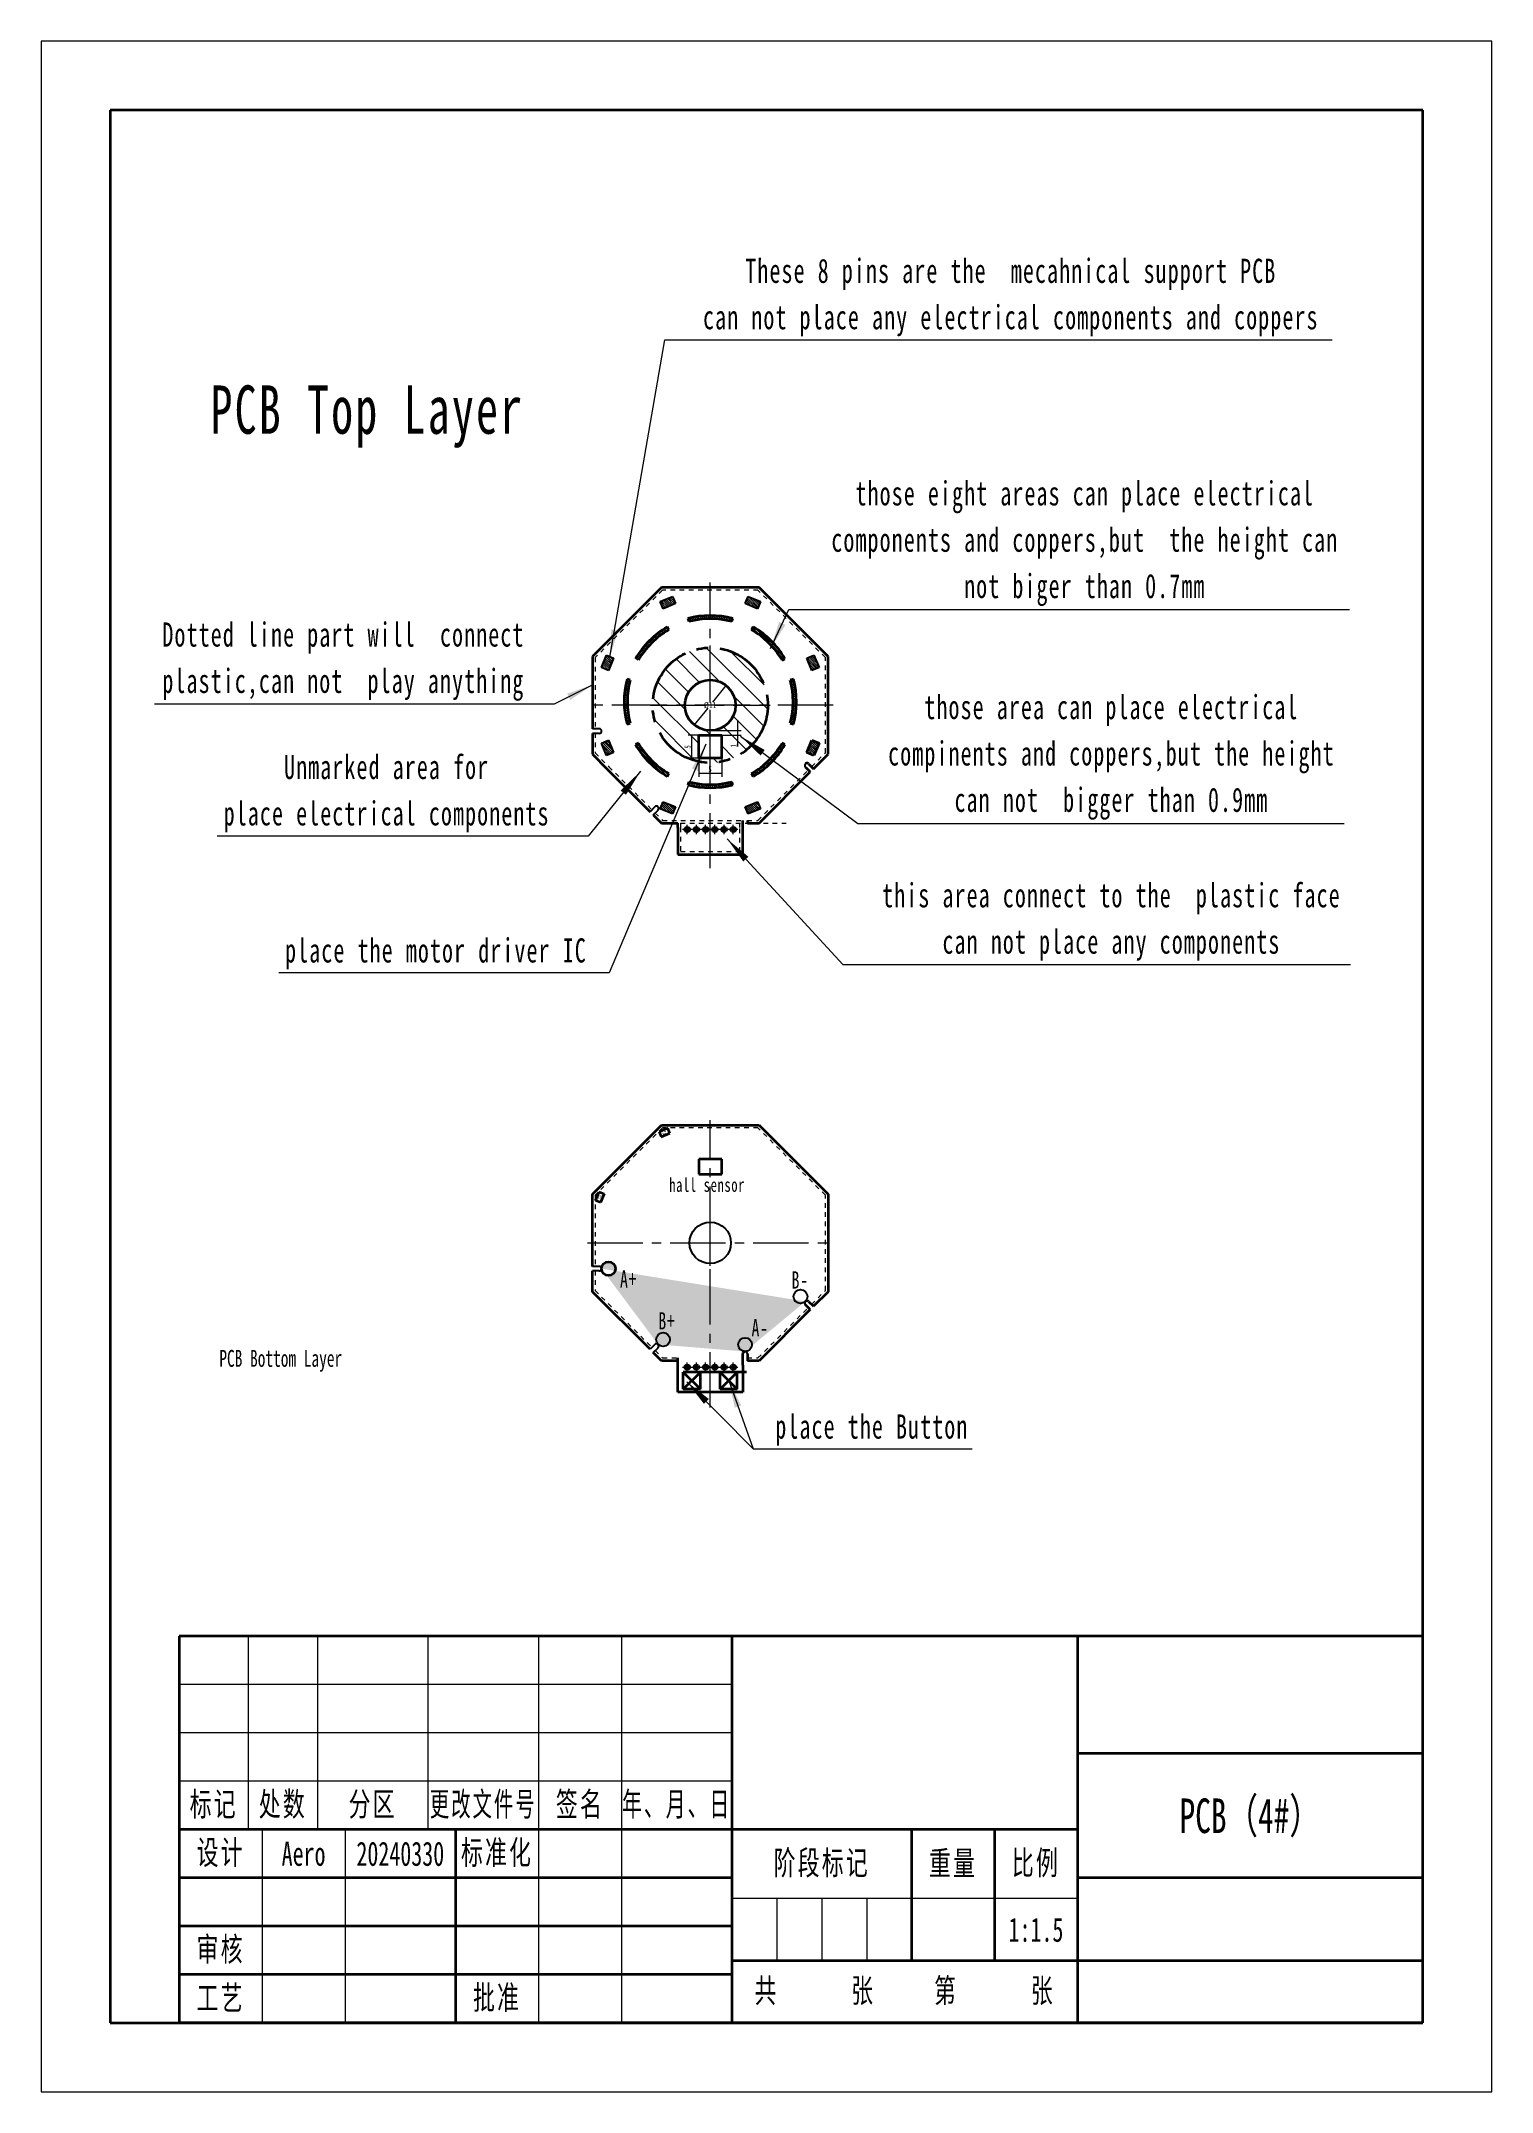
# Model space of a CAD drawing. Header units: millimetres. Extents: x 1664 to 1979, y -273 to 173.
import ezdxf
from ezdxf.enums import TextEntityAlignment as Align

# ---------------------------------------------------------------- set-up
doc = ezdxf.new("R2010")
doc.units = ezdxf.units.MM
doc.header["$PDSIZE"] = -5
for name, pattern in [('CENTERX2', [20.319999694824222, 12.69999980926514, -2.539999961853027, 2.539999961853027, -2.539999961853027]), ('点画线', [18, 12, -2, 2, -2]), ('虚线', [2, 1, -1])]:
    doc.linetypes.add(name, pattern=pattern)
doc.layers.get('0').update_dxf_attribs({"lineweight": 35})
for name, color, linetype, lineweight in [('中心线层', 1, '点画线', 18), ('剖面线层', 4, 'Continuous', 18), ('尺寸线层', 3, 'Continuous', 18), ('粗实线层', 7, 'Continuous', 35), ('细实线层', 7, 'Continuous', 18), ('虚线层', 6, '虚线', 18)]:
    doc.layers.add(name, color=color, linetype=linetype, lineweight=lineweight)
doc.styles.add('标准', font='', dxfattribs={"width": 0.667})
doc.styles.get('标准').set_extended_font_data('宋体')
doc.dimstyles.new('1.5：1', dxfattribs={"dimscale": 0.375, "dimtxt": 3.5, "dimasz": 2, "dimexe": 2, "dimexo": 0, "dimtad": 1, "dimdsep": 46, "dimtxsty": '标准', "dimblk": '_CAXARROW', "dimcen": 0, "dimdle": 6, "dimazin": 2, "dimtfac": 0.707107, "dimtdec": 3, "dimtmove": 2, "dimatfit": 3, "dimfxl": 1, "dimfrac": 2, "dimtolj": 1, "dimtzin": 0, "dimarcsym": 1})
pattern_1 = [(135, (0, 0), (-0.2245064030267289, -0.2245064030267288), [])]

msp = doc.modelspace()

# ---------------------------------------------------------------- texts
at = {"color": 6, "insert": (1799.346930584176, -64.68408955675623), "char_height": 0.75, "width": 1.021357327195574, "attachment_point": 9, "rotation": 270, "line_spacing_factor": 1.150569886022795, "style": '标准'}
msp.add_mtext('\\T1.1;LED', dxfattribs=at)
at = {"color": 6, "insert": (1786.227445403907, -77.80357473702553), "char_height": 0.75, "width": 1.021357327195574, "attachment_point": 3, "line_spacing_factor": 1.150569886022795, "style": '标准'}
msp.add_mtext('\\T1.1;LED', dxfattribs=at)
at = {"layer": '尺寸线层', "attachment_point": 1, "line_spacing_factor": 1.150569886022795, "style": '标准'}
for s, insert, char_height, width in [('\\T1.1;PCB Top Layer', (1701.201742876754, 98.0905802967468), 10.5, 140.8994648044695), ('\\T1.1;hall sensor', (1800.801796029816, -74.07830297938965), 3, 33.938748603352), ('\\T1.1;A+', (1790.115583133283, -94.1284075046032), 3.75, 3.380790960452487), ('\\T1.1;B-', (1827.358380519095, -94.34379196211101), 3.75, 3.380790960452714), ('\\T1.1;B+', (1798.438907431303, -103.2214864253065), 3.75, 3.380790960452487), ('\\T1.1;A-', (1818.666564459811, -104.7328832689657), 3.75, 3.380790960452487), ('{\\H0.7x;PCB Bottom Layer}', (1703.119783174869, -111.4134831581595), 5.25, 131.1102150837989)]:
    msp.add_mtext(s, dxfattribs=dict(at, insert=insert, char_height=char_height, width=width))

# ---------------------------------------------------------------- blocks, each defined once
blk = doc.blocks.new('$CAXA_FRAME_13B17AC1$')
at = {"layer": '粗实线层'}
for p, q in [((95, 138.5), (-94.99999999999999, 138.5)), ((-94.99999999999999, 138.5), (-95, -138.5)), ((95, -138.5), (95, 138.5)), ((-95, -138.5), (95, -138.5))]:
    blk.add_line(p, q, dxfattribs=at)
at = {"layer": '细实线层'}
for p, q in [((105, 148.5), (-105, 148.5)), ((-105, 148.5), (-105, -148.5)), ((105, -148.5), (105, 148.5)), ((-105, -148.5), (105, -148.5))]:
    blk.add_line(p, q, dxfattribs=at)
blk = doc.blocks.new('$CAXA_TITLE_151E506F$')
at = {"layer": '粗实线层'}
for p, q in [((-1.192092896e-07, 56), (-180.0000001192093, 56)), ((-180.0000001192093, 56), (-180.0000001192093, 0)), ((-100.0000001192093, 56), (-100.0000001192093, 1.42e-14)), ((-50.00000011920929, 56), (-50.00000011920929, 2.84e-14)), ((-1.192092896e-07, 0), (-1.192092896e-07, 56)), ((-1.192092896e-07, 39.00000000000001), (-50.00000011920929, 39.00000000000001)), ((-50.00000011920929, 28), (-180.0000001192093, 28)), ((-140.0000001192093, 28), (-140.0000001192093, 0)), ((-74.00000011920929, 28), (-74.00000011920929, 9)), ((-62.00000011920929, 28), (-62.00000011920929, 9)), ((-100.0000001192093, 21), (-180.0000001192093, 21)), ((-1.192092896e-07, 21.00000000000001), (-50.00000011920929, 21.00000000000001)), ((-100.0000001192093, 14), (-180.0000001192093, 14)), ((0, 9), (-100.0000001192093, 9)), ((-100.0000001192093, 7), (-180.0000001192093, 7)), ((-1.192092896e-07, 0), (-180.0000001192093, 0))]:
    blk.add_line(p, q, dxfattribs=at)
at = {"layer": '细实线层'}
for p, q in [((-170.0000001192093, 56), (-170.0000001192093, 28)), ((-160.0000001192093, 56), (-160.0000001192093, 28)), ((-144.0000001192093, 56), (-144.0000001192093, 28)), ((-128.0000001192093, 56), (-128.0000001192093, 0)), ((-116.0000001192093, 56), (-116.0000001192093, 0)), ((-100.0000001192093, 49), (-180.0000001192093, 49)), ((-100.0000001192093, 42), (-180.0000001192093, 42)), ((-100.0000001192093, 35), (-180.0000001192093, 35)), ((-168.0000001192093, 28), (-168.0000001192093, 0)), ((-156.0000001192093, 28), (-156.0000001192093, 0)), ((-50.00000011920929, 18), (-100.0000001192093, 18)), ((-93.50000011920929, 18), (-93.50000011920929, 9)), ((-87.00000011920929, 18), (-87.00000011920929, 9)), ((-80.50000011920929, 18), (-80.50000011920929, 9))]:
    blk.add_line(p, q, dxfattribs=at)
at = {"layer": '尺寸线层', "char_height": 3.480555555555556, "attachment_point": 5, "line_spacing_factor": 0.9631078940461907, "style": '标准'}
for s, insert, width in [('\\T1.1;标记', (-175.0000001192093, 31.5), 17.99999999999999), ('\\T1.1;处数', (-165.0000001192093, 31.5), 18.00000000000001), ('\\T1.1;分区', (-152.0000001192093, 31.5), 29.99999999999997), ('\\T1.1;{\\W0.592404;更改文件号}', (-136.0000001192093, 31.5), 30.00000000000001), ('\\T1.1;签名', (-122.0000001192093, 31.5), 22), ('\\T1.1;{\\W0.605422;年、月、日}', (-108.0000001192093, 31.5), 29.99999999999997), ('\\T1.1;设计', (-174.0000001192093, 24.5), 21.99999999999996), ('\\T1.1;标准化', (-134.0000001192093, 24.5), 22), ('\\T1.1;阶段标记', (-87.00000011920929, 23), 50), ('\\T1.1;重量', (-68.00000011920929, 23), 21.99999999999997), ('\\T1.1;比例', (-56.00000011920929, 23), 22), ('\\T1.1;审核', (-174.0000001192093, 10.5), 21.99999999999999), ('\\T1.1;共', (-95.00000011920929, 4.5), 7.999999999999972), ('\\T1.1;张', (-81.00000011920929, 4.5), 7.999999999999972), ('\\T1.1;第', (-69.00000011920929, 4.5), 7.999999999999972), ('\\T1.1;张', (-55.00000011920929, 4.5), 7.999999999999972), ('\\T1.1;工艺', (-174.0000001192093, 3.5), 22), ('\\T1.1;批准', (-134.0000001192093, 3.5), 22)]:
    blk.add_mtext(s, dxfattribs=dict(at, insert=insert, width=width))
at = {"layer": '尺寸线层', "style": '标准'}
for tag, height, width, p in [('标记C', 3.633414436334144, 0.664996, (-175.0000001192093, 52.50000000000001)), ('处数C', 3.633414436334144, 0.664996, (-165.0000001192093, 52.50000000000001)), ('分区C', 3.633414436334144, 0.667, (-152.0000001192093, 52.50000000000001)), ('更改文件号C', 3.633414436334144, 0.498314, (-136.0000001192093, 52.50000000000001)), ('更改签名C', 3.633414436334144, 0.447537, (-122.0000001192093, 52.50000000000001)), ('更改日期C', 3.633414436334144, 0.610278, (-108.0000001192093, 52.50000000000001)), ('单位名称', 5.19059205190592, 0.667, (-25.00000011920929, 47.50000000000001)), ('标记B', 3.633414436334144, 0.664996, (-175.0000001192093, 45.50000000000001)), ('处数B', 3.633414436334144, 0.664996, (-165.0000001192093, 45.50000000000001)), ('分区B', 3.633414436334144, 0.667, (-152.0000001192093, 45.50000000000001)), ('更改文件号B', 3.633414436334144, 0.498314, (-136.0000001192093, 45.50000000000001)), ('更改签名B', 3.633414436334144, 0.447537, (-122.0000001192093, 45.50000000000001)), ('更改日期B', 3.633414436334144, 0.610278, (-108.0000001192093, 45.50000000000001)), ('材料名称', 5.19059205190592, 0.667, (-75.00000011920928, 42.00000000000001)), ('标记A', 3.633414436334144, 0.664996, (-175.0000001192093, 38.5)), ('处数A', 3.633414436334144, 0.664996, (-165.0000001192093, 38.5)), ('分区A', 3.633414436334144, 0.667, (-152.0000001192093, 38.5)), ('更改文件号A', 3.633414436334144, 0.498314, (-136.0000001192093, 38.5)), ('更改签名A', 3.633414436334144, 0.447537, (-122.0000001192093, 38.5)), ('更改日期A', 3.633414436334144, 0.610278, (-108.0000001192093, 38.5)), ('图纸名称', 5.19059205190592, 0.667, (-25.00000011920929, 30.00000000000001)), ('设计', 3.633414436334144, 0.667, (-162.0000001192093, 24.5)), ('设计日期', 3.633414436334144, 0.667, (-148.0000001192093, 24.5)), ('标准化', 3.633414436334144, 0.667, (-122.0000001192093, 24.5)), ('标准化日期', 3.633414436334144, 0.554163, (-108.0000001192093, 24.5)), ('图纸编号', 5.19059205190592, 0.667, (-25.00000011920929, 15.00000000000001)), ('阶段标记S', 3.633414436334144, 0.223769, (-96.74999821186066, 13.50000000000001)), ('阶段标记A', 3.633414436334144, 0.223769, (-90.24999821186066, 13.50000000000001)), ('阶段标记B', 3.633414436334144, 0.223769, (-83.74999821186066, 13.50000000000001)), ('阶段标记C', 3.633414436334144, 0.223769, (-77.24999821186064, 13.50000000000001)), ('重量', 3.633414436334144, 0.667, (-68.00000011920928, 13.5)), ('图纸比例', 3.633414436334144, 0.510551, (-56.00000011920926, 13.5)), ('审核', 3.633414436334144, 0.667, (-162.0000001192093, 10.5)), ('审核日期', 3.633414436334144, 0.667, (-148.0000001192093, 10.5)), ('页数', 3.633414436334144, 0.667, (-88.00000011920929, 4.5)), ('页码', 3.633414436334144, 0.667, (-62.00000011920928, 4.5)), ('投影符号', 3.633414436334144, 0.667, (-25.00000011920929, 4.5)), ('工艺', 3.633414436334144, 0.667, (-162.0000001192093, 3.5)), ('工艺日期', 3.633414436334144, 0.667, (-148.0000001192093, 3.5)), ('批准', 3.633414436334144, 0.667, (-122.0000001192093, 3.5)), ('批准日期', 3.633414436334144, 0.667, (-108.0000001192093, 3.5))]:
    blk.add_attdef(tag, text='', height=height, dxfattribs=dict(at, width=width)).set_placement(p, align=Align.MIDDLE_CENTER)
blk = doc.blocks.new('*X4')
at = {"layer": '尺寸线层', "linetype": 'Continuous'}
blk.add_hatch(color=0, dxfattribs=at).paths.add_polyline_path([(-31.09095362034805, 14.86063299077956), (-28.36057601261905, 9.465492759125496), (-29.77262214987945, 8.959404124350854)], flags=0)
at = {"layer": '尺寸线层', "color": 0, "linetype": 'Continuous'}
blk.add_line((-31.09095362034805, 14.86063299077956), (-25.76478384179995, 0), dxfattribs=at)
at = {"layer": '尺寸线层', "color": 0}
blk.add_line((-25.76478384179995, 0), (21.76366969273772, 0), dxfattribs=at)
at = {"layer": '尺寸线层', "color": 0, "insert": (2.274e-13, 4.105097765363098), "char_height": 5.25, "width": 87.05467877094952, "attachment_point": 5, "line_spacing_factor": 1.150569886022795, "style": '标准'}
blk.add_mtext('\\T1.1;place the Button', dxfattribs=at)
blk = doc.blocks.new('*X5')
at = {"layer": '尺寸线层', "linetype": 'Continuous'}
blk.add_hatch(color=0, dxfattribs=at).paths.add_polyline_path([(-20.01053275195363, 14.58984234202653), (-15.26423431856551, 10.84349062586072), (-16.33245315434147, 9.790443371985745)], flags=0)
at = {"layer": '尺寸线层', "color": 0, "linetype": 'Continuous'}
blk.add_line((-20.01053275195363, 14.58984234202653), (-5.627905430481405, 2.84e-14), dxfattribs=at)
at = {"layer": '尺寸线层', "color": 0}
blk.add_line((-5.627905430481405, 2.84e-14), (-2.274e-13, 2.84e-14), dxfattribs=at)
blk = doc.blocks.new('*X6')
at = {"layer": '尺寸线层', "linetype": 'Continuous'}
for points in [[(1805.649026805172, 22.11754544021822), (1805.742776805172, 21.36754544021822), (1805.555276805172, 21.36754544021822)], [(1805.649026805172, 17.11754544021821), (1805.742776805172, 17.86754544021821), (1805.555276805172, 17.86754544021821)]]:
    blk.add_hatch(color=0, dxfattribs=at).paths.add_polyline_path(points, flags=0)
at = {"layer": '尺寸线层', "color": 0, "linetype": 'Continuous'}
for p, q in [((1807.205410948092, 22.11754544021822), (1804.899026805172, 22.11754544021822)), ((1805.649026805172, 22.11754544021822), (1805.649026805172, 17.11754544021821)), ((1807.205410948092, 17.11754544021821), (1804.899026805172, 17.11754544021821))]:
    blk.add_line(p, q, dxfattribs=at)
at = {"layer": '尺寸线层', "color": 0, "insert": (1804.773066609641, 19.61754494021821), "char_height": 1.3125, "width": 2.625, "attachment_point": 5, "rotation": 90, "line_spacing_factor": 1.150569886022795, "style": '标准'}
blk.add_mtext('\\T1.1;5', dxfattribs=at)
blk = doc.blocks.new('_CAXARROW')
blk.add_hatch(color=0).paths.add_polyline_path([(0, 0), (-1, 0.125), (-1, -0.125)], flags=0)
blk = doc.blocks.new('*X7')
at = {"layer": '尺寸线层', "linetype": 'Continuous'}
for points in [[(1807.205410948092, 13.83772068056528), (1807.955410948092, 13.93147068056528), (1807.955410948092, 13.74397068056528)], [(1812.205410948093, 13.83772068056528), (1811.455410948093, 13.93147068056528), (1811.455410948093, 13.74397068056528)]]:
    blk.add_hatch(color=0, dxfattribs=at).paths.add_polyline_path(points, flags=0)
at = {"layer": '尺寸线层', "color": 0, "linetype": 'Continuous'}
for p, q in [((1807.205410948092, 17.11754544103651), (1807.205410948092, 13.08772068056528)), ((1807.205410948092, 13.83772068056528), (1812.205410948093, 13.83772068056528)), ((1812.205410948093, 17.11754544021818), (1812.205410948093, 13.08772068056528))]:
    blk.add_line(p, q, dxfattribs=at)
at = {"layer": '尺寸线层', "color": 0, "insert": (1809.705411448093, 14.71368087609601), "char_height": 1.3125, "width": 2.625, "attachment_point": 5, "line_spacing_factor": 1.150569886022795, "style": '标准'}
blk.add_mtext('\\T1.1;5', dxfattribs=at)
blk = doc.blocks.new('*X8')
at = {"layer": '尺寸线层', "linetype": 'Continuous'}
for points in [[(1815.630457859534, 23.11754544021824), (1815.724207859534, 23.86754544021824), (1815.536707859534, 23.86754544021824)], [(1815.630457859534, 22.11754544021822), (1815.724207859534, 21.36754544021822), (1815.536707859534, 21.36754544021822)]]:
    blk.add_hatch(color=0, dxfattribs=at).paths.add_polyline_path(points, flags=0)
at = {"layer": '尺寸线层', "color": 0, "linetype": 'Continuous'}
for p, q in [((1809.705410948093, 23.11754544021824), (1816.380457859534, 23.11754544021824)), ((1815.630457859534, 25.36754544021824), (1815.630457859534, 19.68903444208616)), ((1809.705410948093, 22.11754544021822), (1816.380457859534, 22.11754544021822))]:
    blk.add_line(p, q, dxfattribs=at)
at = {"layer": '尺寸线层', "color": 0, "insert": (1814.743499060651, 19.86754544068951), "char_height": 1.3125, "width": 2.625, "attachment_point": 5, "rotation": 90, "line_spacing_factor": 1.150569886022795, "style": '标准'}
blk.add_mtext('\\T1.1;1', dxfattribs=at)
blk = doc.blocks.new('*X9')
at = {"layer": '尺寸线层', "linetype": 'Continuous'}
for points in [[(1805.649026805172, 22.11754544021822), (1805.742776805172, 21.36754544021822), (1805.555276805172, 21.36754544021822)], [(1805.649026805172, 17.11754544021821), (1805.742776805172, 17.86754544021821), (1805.555276805172, 17.86754544021821)]]:
    blk.add_hatch(color=0, dxfattribs=at).paths.add_polyline_path(points, flags=0)
at = {"layer": '尺寸线层', "color": 0, "linetype": 'Continuous'}
for p, q in [((1807.205410948092, 22.11754544021822), (1804.899026805172, 22.11754544021822)), ((1805.649026805172, 22.11754544021822), (1805.649026805172, 17.11754544021821)), ((1807.205410948092, 17.11754544021821), (1804.899026805172, 17.11754544021821))]:
    blk.add_line(p, q, dxfattribs=at)
at = {"layer": '尺寸线层', "color": 0, "insert": (1804.773066609641, 19.61754494021821), "char_height": 1.3125, "width": 2.625, "attachment_point": 5, "rotation": 90, "line_spacing_factor": 1.150569886022795, "style": '标准'}
blk.add_mtext('\\T1.1;5', dxfattribs=at)
blk = doc.blocks.new('*X10')
at = {"layer": '尺寸线层', "linetype": 'Continuous'}
for points in [[(1807.205410948092, 13.83772068056528), (1807.955410948092, 13.93147068056528), (1807.955410948092, 13.74397068056528)], [(1812.205410948093, 13.83772068056528), (1811.455410948093, 13.93147068056528), (1811.455410948093, 13.74397068056528)]]:
    blk.add_hatch(color=0, dxfattribs=at).paths.add_polyline_path(points, flags=0)
at = {"layer": '尺寸线层', "color": 0, "linetype": 'Continuous'}
for p, q in [((1807.205410948092, 17.11754544103651), (1807.205410948092, 13.08772068056528)), ((1807.205410948092, 13.83772068056528), (1812.205410948093, 13.83772068056528)), ((1812.205410948093, 17.11754544021818), (1812.205410948093, 13.08772068056528))]:
    blk.add_line(p, q, dxfattribs=at)
at = {"layer": '尺寸线层', "color": 0, "insert": (1809.705411448093, 14.71368087609601), "char_height": 1.3125, "width": 2.625, "attachment_point": 5, "line_spacing_factor": 1.150569886022795, "style": '标准'}
blk.add_mtext('\\T1.1;5', dxfattribs=at)
blk = doc.blocks.new('*X11')
at = {"layer": '尺寸线层', "linetype": 'Continuous'}
blk.add_hatch(color=0, dxfattribs=at).paths.add_polyline_path([(55.14982495710092, 14.07689533304645), (51.95185905535141, 8.94508141482541), (50.78704227245839, 9.890174988124386)], flags=0)
at = {"layer": '尺寸线层', "color": 0, "linetype": 'Continuous'}
blk.add_line((55.14982495710092, 14.07689533304645), (43.72830055373197, 0), dxfattribs=at)
at = {"layer": '尺寸线层', "color": 0}
blk.add_line((43.72830055373197, 0), (-36.80554441340792, 0), dxfattribs=at)
at = {"layer": '尺寸线层', "color": 0, "insert": (0, 9.207352793296081), "char_height": 5.25, "width": 147.2221776536312, "attachment_point": 5, "line_spacing_factor": 1.150569886022795, "style": '标准'}
blk.add_mtext('\\T1.1;Unmarked area for \\Pplace electrical components', dxfattribs=at)
blk = doc.blocks.new('*X12')
at = {"layer": '尺寸线层', "linetype": 'Continuous'}
blk.add_hatch(color=0, dxfattribs=at).paths.add_polyline_path([(58.59517668337708, 49.63118067822302), (56.94509424195576, 43.8139882337088), (55.56394171534998, 44.39915290988984)], flags=0)
at = {"layer": '尺寸线层', "color": 0, "linetype": 'Continuous'}
blk.add_line((58.59517668337708, 49.63118067822302), (37.56751086762188, 0), dxfattribs=at)
at = {"layer": '尺寸线层', "color": 0}
blk.add_line((37.56751086762188, 0), (-34.14890949720666, 0), dxfattribs=at)
at = {"layer": '尺寸线层', "color": 0, "insert": (0, 4.105097765363126), "char_height": 5.25, "width": 136.5956379888266, "attachment_point": 5, "line_spacing_factor": 1.150569886022795, "style": '标准'}
blk.add_mtext('\\T1.1;place the motor driver IC', dxfattribs=at)
blk = doc.blocks.new('*X13')
at = {"layer": '尺寸线层', "linetype": 'Continuous'}
blk.add_hatch(color=0, dxfattribs=at).paths.add_polyline_path([(55.14982495710092, 14.07689533304645), (51.95185905535141, 8.94508141482541), (50.78704227245839, 9.890174988124386)], flags=0)
at = {"layer": '尺寸线层', "color": 0, "linetype": 'Continuous'}
blk.add_line((55.14982495710092, 14.07689533304645), (43.72830055373197, 0), dxfattribs=at)
at = {"layer": '尺寸线层', "color": 0}
blk.add_line((43.72830055373197, 0), (-36.80554441340792, 0), dxfattribs=at)
at = {"layer": '尺寸线层', "color": 0, "insert": (0, 9.207352793296081), "char_height": 5.25, "width": 147.2221776536312, "attachment_point": 5, "line_spacing_factor": 1.150569886022795, "style": '标准'}
blk.add_mtext('\\T1.1;Unmarked area for \\Pplace electrical components', dxfattribs=at)
blk = doc.blocks.new('*X14')
at = {"layer": '尺寸线层', "linetype": 'Continuous'}
blk.add_hatch(color=0, dxfattribs=at).paths.add_polyline_path([(58.59517668337708, 49.63118067822302), (56.94509424195576, 43.8139882337088), (55.56394171534998, 44.39915290988984)], flags=0)
at = {"layer": '尺寸线层', "color": 0, "linetype": 'Continuous'}
blk.add_line((58.59517668337708, 49.63118067822302), (37.56751086762188, 0), dxfattribs=at)
at = {"layer": '尺寸线层', "color": 0}
blk.add_line((37.56751086762188, 0), (-34.14890949720666, 0), dxfattribs=at)
at = {"layer": '尺寸线层', "color": 0, "insert": (0, 4.105097765363126), "char_height": 5.25, "width": 136.5956379888266, "attachment_point": 5, "line_spacing_factor": 1.150569886022795, "style": '标准'}
blk.add_mtext('\\T1.1;place the motor driver IC', dxfattribs=at)
blk = doc.blocks.new('*X15')
at = {"layer": '尺寸线层', "linetype": 'Continuous'}
blk.add_hatch(color=0, dxfattribs=at).paths.add_polyline_path([(-80.53585879225284, 18.91015719467939), (-75.27113144626037, 15.93607818221859), (-76.16520404458902, 14.73165542051156)], flags=0)
at = {"layer": '尺寸线层', "color": 0, "linetype": 'Continuous'}
blk.add_line((-80.53585879225284, 18.91015719467939), (-55.06161453590494, 0), dxfattribs=at)
at = {"layer": '尺寸线层', "color": 0}
blk.add_line((-55.06161453590494, 0), (50.49953882681552, 0), dxfattribs=at)
at = {"layer": '尺寸线层', "color": 0, "insert": (-2.274e-13, 14.32427262569833), "char_height": 5.25, "width": 201.9981553072626, "attachment_point": 5, "line_spacing_factor": 1.150569886022795, "style": '标准'}
blk.add_mtext('\\T1.1;those area can place electrical \\Pcompinents and coppers,but the height \\Pcan not  bigger than 0.9mm', dxfattribs=at)
blk = doc.blocks.new('*X16')
at = {"layer": '尺寸线层', "linetype": 'Continuous'}
blk.add_hatch(color=0, dxfattribs=at).paths.add_polyline_path([(-83.4469765829524, 27.26453925379897), (-78.82646571002033, 23.36410603771691), (-79.92874191314604, 22.3467628448746)], flags=0)
at = {"layer": '尺寸线层', "color": 0, "linetype": 'Continuous'}
blk.add_line((-83.4469765829524, 27.26453925379897), (-58.28323510220821, 0), dxfattribs=at)
at = {"layer": '尺寸线层', "color": 0}
blk.add_line((-58.28323510220821, 0), (51.90610768156421, 0), dxfattribs=at)
at = {"layer": '尺寸线层', "color": 0, "insert": (0, 9.207352793296081), "char_height": 5.25, "width": 207.6244307262568, "attachment_point": 5, "line_spacing_factor": 1.150569886022795, "style": '标准'}
blk.add_mtext('\\T1.1;this area connect to the  plastic face\\Pcan not place any components', dxfattribs=at)
blk = doc.blocks.new('*X17')
at = {"layer": '尺寸线层', "linetype": 'Continuous'}
blk.add_hatch(color=0, dxfattribs=at).paths.add_polyline_path([(-80.53585879225284, 18.91015719467939), (-75.27113144626037, 15.93607818221859), (-76.16520404458902, 14.73165542051156)], flags=0)
at = {"layer": '尺寸线层', "color": 0, "linetype": 'Continuous'}
blk.add_line((-80.53585879225284, 18.91015719467939), (-55.06161453590494, 0), dxfattribs=at)
at = {"layer": '尺寸线层', "color": 0}
blk.add_line((-55.06161453590494, 0), (50.49953882681552, 0), dxfattribs=at)
at = {"layer": '尺寸线层', "color": 0, "insert": (-2.274e-13, 14.32427262569833), "char_height": 5.25, "width": 201.9981553072626, "attachment_point": 5, "line_spacing_factor": 1.150569886022795, "style": '标准'}
blk.add_mtext('\\T1.1;those area can place electrical \\Pcompinents and coppers,but the height \\Pcan not  bigger than 0.9mm', dxfattribs=at)
blk = doc.blocks.new('*X18')
at = {"layer": '尺寸线层', "linetype": 'Continuous'}
blk.add_hatch(color=0, dxfattribs=at).paths.add_polyline_path([(-83.4469765829524, 27.26453925379897), (-78.82646571002033, 23.36410603771691), (-79.92874191314604, 22.3467628448746)], flags=0)
at = {"layer": '尺寸线层', "color": 0, "linetype": 'Continuous'}
blk.add_line((-83.4469765829524, 27.26453925379897), (-58.28323510220821, 0), dxfattribs=at)
at = {"layer": '尺寸线层', "color": 0}
blk.add_line((-58.28323510220821, 0), (51.90610768156421, 0), dxfattribs=at)
at = {"layer": '尺寸线层', "color": 0, "insert": (0, 9.207352793296081), "char_height": 5.25, "width": 207.6244307262568, "attachment_point": 5, "line_spacing_factor": 1.150569886022795, "style": '标准'}
blk.add_mtext('\\T1.1;this area connect to the  plastic face\\Pcan not place any components', dxfattribs=at)
blk = doc.blocks.new('*X19')
at = {"layer": '尺寸线层', "linetype": 'Continuous'}
blk.add_hatch(color=0, dxfattribs=at).paths.add_polyline_path([(-68.22264191217528, -8.422958373499007), (-66.3477779996972, -2.674272844642253), (-64.990405066824, -3.312660439370937)], flags=0)
at = {"layer": '尺寸线层', "color": 0, "linetype": 'Continuous'}
blk.add_line((-68.22264191217528, -8.422958373499007), (-64.26123086121493, 2.203e-13), dxfattribs=at)
at = {"layer": '尺寸线层', "color": 0}
blk.add_line((-64.26123086121493, 2.203e-13), (57.49325740223435, -2.061e-13), dxfattribs=at)
at = {"layer": '尺寸线层', "color": 0, "insert": (-2.274e-13, 14.32427262569809), "char_height": 5.25, "width": 229.9730296089383, "attachment_point": 5, "line_spacing_factor": 1.150569886022795, "style": '标准'}
blk.add_mtext('\\T1.1;those eight areas can place electrical \\Pcomponents and coppers,but  the height can \\Pnot biger than 0.7mm', dxfattribs=at)
blk = doc.blocks.new('*X20')
at = {"layer": '尺寸线层', "linetype": 'Continuous'}
blk.add_hatch(color=0, dxfattribs=at).paths.add_polyline_path([(-68.22264191217528, -8.422958373499007), (-66.3477779996972, -2.674272844642253), (-64.990405066824, -3.312660439370937)], flags=0)
at = {"layer": '尺寸线层', "color": 0, "linetype": 'Continuous'}
blk.add_line((-68.22264191217528, -8.422958373499007), (-64.26123086121493, 2.203e-13), dxfattribs=at)
at = {"layer": '尺寸线层', "color": 0}
blk.add_line((-64.26123086121493, 2.203e-13), (57.49325740223435, -2.061e-13), dxfattribs=at)
at = {"layer": '尺寸线层', "color": 0, "insert": (-2.274e-13, 14.32427262569809), "char_height": 5.25, "width": 229.9730296089383, "attachment_point": 5, "line_spacing_factor": 1.150569886022795, "style": '标准'}
blk.add_mtext('\\T1.1;those eight areas can place electrical \\Pcomponents and coppers,but  the height can \\Pnot biger than 0.7mm', dxfattribs=at)
blk = doc.blocks.new('*X21')
at = {"layer": '尺寸线层', "linetype": 'Continuous'}
blk.add_hatch(color=0, dxfattribs=at).paths.add_polyline_path([(-87.02914372883879, -68.90191932160343), (-86.74339575885529, -62.86198156549614), (-85.26543409488977, -63.11816376598772)], flags=0)
at = {"layer": '尺寸线层', "color": 0, "linetype": 'Continuous'}
blk.add_line((-87.02914372883879, -68.90191932160343), (-75.0860428079784, 2.274e-13), dxfattribs=at)
at = {"layer": '尺寸线层', "color": 0}
blk.add_line((-75.0860428079784, 2.274e-13), (69.78068296089396, -2.132e-13), dxfattribs=at)
at = {"layer": '尺寸线层', "color": 0, "insert": (0, 9.207352793295854), "char_height": 5.25, "width": 279.1227318435754, "attachment_point": 5, "line_spacing_factor": 1.150569886022795, "style": '标准'}
blk.add_mtext('\\T1.1;These 8 pins are the  mecahnical support PCB\\Pcan not place any electrical components and coppers', dxfattribs=at)
blk = doc.blocks.new('*X22')
at = {"layer": '尺寸线层', "linetype": 'Continuous'}
blk.add_hatch(color=0, dxfattribs=at).paths.add_polyline_path([(54.28839572849552, 4.288970938041995), (49.25889728700099, 0.9323885352097392), (48.58741541681115, 2.2736983793571)], flags=0)
at = {"layer": '尺寸线层', "color": 0}
blk.add_line((45.72101782023879, 0), (-41.0448138268157, 0), dxfattribs=at)
at = {"layer": '尺寸线层', "color": 0, "linetype": 'Continuous'}
blk.add_line((54.28839572849552, 4.288970938041995), (45.72101782023879, 0), dxfattribs=at)
at = {"layer": '尺寸线层', "color": 0, "insert": (0, 9.222017597765362), "char_height": 5.25, "width": 164.1792553072623, "attachment_point": 5, "line_spacing_factor": 1.150569886022795, "style": '标准'}
blk.add_mtext('\\T1.1;Dotted line part will  connect \\Pplastic,can not  play anything', dxfattribs=at)
blk = doc.blocks.new('*X23')
at = {"layer": '尺寸线层', "linetype": 'Continuous'}
for points in [[(1813.189207709174, 32.87350128203308), (1812.78668921633, 32.23376076790353), (1812.641599812632, 32.35252656657676)], [(1806.221614187011, 24.36158959840339), (1806.769222083553, 24.8825643138597), (1806.624132679855, 25.00133011253294)]]:
    blk.add_hatch(color=0, dxfattribs=at).paths.add_polyline_path(points, flags=0)
at = {"layer": '尺寸线层', "color": 0, "linetype": 'Continuous'}
for p, q in [((1810.239596313115, 29.27012923910092), (1813.189207709174, 32.87350128203308)), ((1809.17122558307, 27.96496164133555), (1806.221614187011, 24.36158959840339))]:
    blk.add_line(p, q, dxfattribs=at)
at = {"layer": '尺寸线层', "color": 0, "insert": (1809.705410948093, 28.61754544021823), "char_height": 1.3125, "width": 4.035815782122882, "attachment_point": 5, "line_spacing_factor": 1.150569886022795, "style": '标准'}
blk.add_mtext('\\T1.1;%%C11', dxfattribs=at)

# ---------------------------------------------------------------- dimensions: what is measured, and where the dimension line sits
at = {"layer": '尺寸线层'}
dim = msp.add_diameter_dim_2p(p1=(1806.221614187011, 24.36158959840339), p2=(1813.189207709174, 32.87350128203308), dimstyle='1.5：1', override={"dimtih": 1, "dimtoh": 1, "dimpost": '%%C<>', "dimsah": 1, "dimtfill": 1, "dimtzin": 0}, dxfattribs=at)
dim.commit()
dim.dimension.update_dxf_attribs({"geometry": '*X23', "text_midpoint": (1809.705410948093, 28.61754544021823), "dimtype": 163})
dim = msp.add_linear_dim(base=(1815.630457859534, 22.11754544021822), p1=(1809.705410948093, 23.11754544021824), p2=(1809.705410948093, 22.11754544021822), angle=270, dimstyle='1.5：1', override={"dimsah": 1, "dimtfill": 1, "dimtzin": 0}, dxfattribs=at)
dim.commit()
dim.dimension.update_dxf_attribs({"geometry": '*X8', "text_midpoint": (1814.743499060651, 19.86754544068951), "dimtype": 160})
for picture in ['*X6', '*X9']:
    dim = msp.add_linear_dim(base=(1805.649026805172, 17.11754544021821), p1=(1807.205410948092, 22.11754544021822), p2=(1807.205410948092, 17.11754544021821), angle=270, dimstyle='1.5：1', override={"dimsah": 1, "dimtfill": 1, "dimtzin": 0}, dxfattribs=at)
    dim.commit()
    dim.dimension.update_dxf_attribs({"geometry": picture, "text_midpoint": (1804.773066609641, 19.61754494021821)})
for picture in ['*X7', '*X10']:
    dim = msp.add_linear_dim(base=(1812.205410948093, 13.83772068056528), p1=(1807.205410948092, 17.11754544103651), p2=(1812.205410948093, 17.11754544021818), dimstyle='1.5：1', override={"dimsah": 1, "dimtfill": 1, "dimtzin": 0}, dxfattribs=at)
    dim.commit()
    dim.dimension.update_dxf_attribs({"geometry": picture, "text_midpoint": (1809.705411448093, 14.71368087609601)})

# ---------------------------------------------------------------- hatches: boundary and pattern name
at = {"layer": '剖面线层'}
h = msp.add_hatch(dxfattribs=at)
h.set_pattern_fill('ANSI31', color=256, style=0, pattern_type=0)
h.set_pattern_definition(pattern_1)
h.paths.add_polyline_path([(1832.206566929515, 17.72779277321648), (1833.152384606274, 20.0111986359797), (1833.316348883374, 20.40704341749922), (1831.79194765473, 21.03847108090163), (1830.682165700871, 18.35922043661888)], flags=0)
h.paths.add_polyline_path([(1833.316348883374, 36.82804746293711), (1832.655203108375, 38.42419455964475), (1832.206566929515, 39.50729810721985), (1830.682165700871, 38.87587044381745), (1831.79194765473, 36.1966197995347)], flags=0)
h.paths.add_polyline_path([(1819.963735951692, 49.5943001929969), (1820.48935907946, 50.86326667675068), (1820.595163615094, 51.11870142164052), (1817.915912970812, 52.22848337549932), (1817.284485307409, 50.7040821468557)], flags=0)
h.paths.add_polyline_path([(1799.447085944493, 49.59430019299712), (1801.669020784499, 50.51465573843686), (1802.126336588776, 50.70408214685584), (1801.494908925374, 52.22848337549949), (1798.815658281091, 51.11870142164075)], flags=0)
h.paths.add_polyline_path([(1787.618874241455, 36.19661979953484), (1788.374193911231, 38.02012279023567), (1788.728656195314, 38.87587044381756), (1787.20425496667, 39.50729810721997), (1786.094473012811, 36.82804746293725)], flags=0)
h.paths.add_polyline_path([(1788.728656195314, 18.35922043661886), (1788.139556738135, 19.7814323357273), (1787.618874241455, 21.0384710809016), (1786.094473012811, 20.40704341749922), (1787.20425496667, 17.72779277321645)], flags=0)
edge = h.paths.add_edge_path(flags=0)
edge.add_arc((1810.354122383461, 28.17691748979493), 23.15689584058454, 246.305947866718, 249.1877957643402)
edge.add_arc((1800.981505721704, 7.203521162566681), 0.2409622014797698, 206.9939839566409, 286.1328538225459)
edge.add_line((1800.766795342875, 7.0941491562387), (1799.447085944493, 7.640790687439676))
edge.add_line((1799.447085944493, 7.640790687439676), (1798.815658281091, 6.116389458795993))
edge.add_line((1798.815658281091, 6.116389458795993), (1801.494908925374, 5.006607504937165))
edge.add_line((1801.494908925374, 5.006607504937165), (1801.551346139858, 5.142858993566307))
edge.add_arc((1839.006418931538, -9.55838085334366), 40.23691005642414, 156.4301713477837, 158.569828631018)
edge = h.paths.add_edge_path(flags=0)
edge.add_line((1820.595163615094, 6.116389458795766), (1820.314159024339, 6.794794552886202))
edge.add_line((1820.314159024339, 6.794794552886202), (1819.963735951692, 7.640790687439448))
edge.add_line((1819.963735951692, 7.640790687439448), (1817.284485307409, 6.53100873358062))
edge.add_arc((1810.535683056966, 2.92240402048997), 7.652996784984, 16.86645112773116, 28.13354887202135)
edge.add_line((1817.859475756392, 5.142858993409817), (1817.915912970811, 5.006607504936937))
edge.add_line((1817.915912970811, 5.006607504936937), (1820.595163615094, 6.116389458795766))
h = msp.add_hatch(dxfattribs=at)
h.set_pattern_fill('ANSI31', color=256, style=0, pattern_type=0)
h.set_pattern_definition(pattern_1)
edge = h.paths.add_edge_path(flags=0)
edge.add_arc((1809.705410948092, 29.39127891965715), 18.71500000000034, 29.904099440719904, 55.07953075518628, ccw=False)
edge.add_arc((1809.705410948175, 29.39127891978635), 18.71499999984689, 55.07953075517162, 60.09590055929681, ccw=False)
edge.add_line((1819.035769778476, 45.61458404211228), (1818.695866849629, 44.98524258136057))
edge.add_arc((1809.705410948102, 29.3912789196679), 17.99999999998603, 29.96492661390403, 60.03507338609259)
edge.add_line((1825.299374609796, 38.38173482119386), (1825.928716070548, 38.7216377500411))
edge = h.paths.add_edge_path(flags=0)
edge.add_line((1814.374796064924, 46.77508870435936), (1814.556963378375, 47.38511337995486))
edge.add_line((1814.556963378375, 47.38511337995486), (1814.579460013571, 47.46044798487183))
edge.add_arc((1809.705410948094, 29.39127891966294), 18.71499999999423, 74.90409944072269, 90.0000000000021, ccw=False)
edge.add_line((1809.705410948093, 48.10627891965716), (1809.705410948093, 47.39127891965738))
edge.add_arc((1809.705410948093, 29.39127891967266), 17.99999999998471, 74.96492661390681, 90.00000000000217)
edge = h.paths.add_edge_path(flags=0)
edge.add_arc((1809.705410948072, 29.39127891967458), 17.99999999997372, 129.9682266628398, 150.0350733860986)
edge.add_arc((1809.705410948068, 29.39127891968887), 17.99999999996015, 119.9649266139006, 129.968226662859)
edge.add_line((1800.714955046556, 44.98524258136042), (1800.375052117708, 45.61458404211223))
edge.add_arc((1809.705410948091, 29.39127891965804), 18.71499999999843, 119.9040994407166, 150.095900559271, ccw=False)
edge.add_line((1793.482105825637, 38.7216377500409), (1794.111447286389, 38.3817348211937))
edge = h.paths.add_edge_path(flags=0)
edge.add_arc((1809.705410948072, 29.39127891965689), 17.99999999997976, 169.0578587018614, 179.999999999992)
edge.add_arc((1809.705410947868, 29.39127891970329), 17.99999999977096, 164.9649266138745, 169.0578587018904)
edge.add_line((1792.32160116339, 34.06066403648889), (1791.636241882878, 34.2653279851353))
edge.add_arc((1809.705410948094, 29.39127891965694), 18.71500000000128, 164.904099440724, 195.0959005592733, ccw=False)
edge.add_line((1791.636241882878, 24.51722985417878), (1792.32160116339, 24.72189380282514))
edge.add_arc((1809.705410948103, 29.3912789196593), 18.00000000001091, 180.0000000000045, 195.0350733860786)
edge = h.paths.add_edge_path(flags=0)
edge.add_arc((1809.705410948085, 29.39127891964959), 17.99999999998959, 220.4220516092703, 240.0350733860917)
edge.add_arc((1809.70541094808, 29.39127891964597), 17.99999999998359, 209.9649266139065, 220.4220516092713)
edge.add_line((1794.111447286389, 20.40082301812039), (1793.482105825637, 20.06092008927318))
edge.add_arc((1809.705410948093, 29.39127891965749), 18.7150000000007, 209.9040994407298, 240.0959005592801, ccw=False)
edge.add_line((1800.375052117709, 13.16797379720195), (1800.714955046556, 13.79731525795368))
edge = h.paths.add_edge_path(flags=0)
edge.add_arc((1809.705410948094, 29.39127891964767), 17.99999999999056, 269.9999999999935, 285.0350733860845)
edge.add_arc((1809.705410948093, 29.39127891963778), 17.99999999998098, 254.9649266139037, 270.0000000000022)
edge.add_line((1805.036025831261, 12.00746913495492), (1804.831361882614, 11.3221098544424))
edge.add_arc((1809.705410948092, 29.39127891965371), 18.71499999999664, 254.9040994407247, 281.7396226855483, ccw=False)
edge.add_arc((1809.705410948037, 29.39127891988697), 18.7150000002364, 281.7396226855635, 285.0959005592532, ccw=False)
edge.add_line((1814.579460013571, 11.32210985444249), (1814.374796064925, 12.00746913495492))
edge = h.paths.add_edge_path(flags=0)
edge.add_arc((1809.705410948114, 29.39127891962358), 18.71499999995989, 299.9040994407218, 304.69383828795736, ccw=False)
edge.add_arc((1809.705410948089, 29.39127891965973), 18.71500000000425, 304.6938382879591, 330.0959005592791, ccw=False)
edge.add_line((1825.928716070548, 20.06092008927342), (1825.299374609796, 20.40082301812063))
edge.add_arc((1809.705410948102, 29.39127891964909), 17.999999999988, 299.9649266139038, 330.0350733860896)
edge.add_line((1818.695866849629, 13.79731525795391), (1819.035769778476, 13.16797379720207))
edge = h.paths.add_edge_path(flags=0)
edge.add_arc((1809.705410948088, 29.39127891965777), 18.71500000000489, -15.0959005592714, 8.514534517477387, ccw=False)
edge.add_arc((1809.705410948138, 29.39127891966758), 18.7149999999529, 8.514534517467325, 15.095900559280096, ccw=False)
edge.add_line((1827.774580013307, 34.26532798513549), (1827.089220732795, 34.06066403648913))
edge.add_arc((1809.705410948109, 29.39127891965759), 17.99999999998408, 359.9999999999991, 375.0350733860955)
edge.add_arc((1809.705410948111, 29.3912789196574), 17.99999999998204, 344.9649266139036, 360.000000000001)
edge.add_line((1827.089220732795, 24.72189380282536), (1827.774580013307, 24.51722985417895))
h = msp.add_hatch(dxfattribs=at)
h.set_pattern_fill('ANSI31', color=256, style=0, pattern_type=0)
h.set_pattern_definition(pattern_1)
edge = h.paths.add_edge_path(flags=0)
edge.add_line((1809.705410948093, 47.39127891965738), (1809.705410948093, 47.68826865579605))
edge.add_line((1809.705410948093, 47.68826865579605), (1809.705410948093, 48.10627891965727))
edge.add_arc((1809.705410948091, 29.39127891966752), 18.71499999998968, 89.99999999999591, 105.0959005592803, ccw=False)
edge.add_line((1804.831361882614, 47.46044798487175), (1805.036025831261, 46.77508870435935))
edge.add_arc((1809.705410948088, 29.39127891968927), 17.99999999996795, 89.99999999998624, 105.0350733860963)
h = msp.add_hatch(dxfattribs=at)
h.set_pattern_fill('ANSI31', color=256, style=0, pattern_type=0)
h.set_pattern_definition([(135, (0, 0), (-2.245064030267288, -2.245064030267288), [])])
edge = h.paths.add_edge_path(flags=0)
edge.add_arc((1809.705410948158, 28.61754544028889), 12.5000000000814, 195.0693531675344, 269.99999999969776, ccw=False)
edge.add_arc((1809.705410946009, 28.617545439969), 12.4999999979234, 179.9999999999986, 195.0693531686794, ccw=False)
edge.add_line((1797.205410948086, 28.6175454399693), (1804.205410948093, 28.61754544021822))
edge.add_arc((1809.705410948046, 28.61754544013235), 5.499999999953616, 179.9999999991054, 270.0000000009665)
edge.add_line((1809.705410948139, 23.11754544017861), (1809.705410948093, 22.11754544021822))
edge.add_line((1809.705410948093, 22.11754544021822), (1807.205410948092, 22.11754544021822))
edge.add_line((1807.205410948092, 22.11754544021822), (1807.205410948092, 17.11754544103651))
edge.add_line((1807.205410948092, 17.11754544103651), (1809.705410948092, 17.11754544021819))
edge.add_line((1809.705410948092, 17.11754544021819), (1809.705410948093, 16.11754544021408))
edge = h.paths.add_edge_path(flags=0)
edge.add_arc((1809.705410947826, 28.61754544028778), 12.49999999972511, 162.5990192706447, 180.0000000000046, ccw=False)
edge.add_arc((1809.705410948045, 28.61754544029942), 12.49999999993036, 89.99999999978121, 162.5990192709954, ccw=False)
edge.add_line((1809.705410948093, 41.11754544022973), (1809.705410948093, 34.11754544021823))
edge.add_arc((1809.705410948043, 28.61754544027087), 5.499999999947363, 89.9999999994789, 180.0000000005492)
edge.add_line((1804.205410948095, 28.61754544021815), (1797.205410948093, 28.61754544021822))
edge = h.paths.add_edge_path(flags=0)
edge.add_line((1809.705410948093, 34.11754544022753), (1809.705410948093, 36.15878793187854))
edge.add_line((1809.705410948093, 36.15878793187854), (1809.705410948093, 41.1175454402212))
edge.add_arc((1809.705410948092, 28.61754544022089), 12.50000000000031, -6.218670023372397e-11, 89.99999999999687, ccw=False)
edge.add_line((1822.205410948092, 28.6175454402073), (1815.205410948092, 28.61754544021822))
edge.add_arc((1809.705410948069, 28.61754544024111), 5.500000000023419, 359.9999999997616, 449.9999999999479)
edge = h.paths.add_edge_path(flags=0)
edge.add_arc((1809.70541094818, 28.61754543992532), 5.499999999776492, 269.9999999990786, 330.2770722234633)
edge.add_arc((1809.705410948623, 28.61754544007181), 5.499999999465003, 330.2770722198538, 360.000000001525)
edge.add_line((1815.205410948088, 28.6175454402182), (1822.205410948093, 28.61754544021822))
edge.add_arc((1809.705410948083, 28.61754544023214), 12.50000000000932, 270.00000000018963, 359.99999999993616, ccw=False)
edge.add_line((1809.705410948125, 16.11754544022297), (1809.705410948093, 17.11754544021819))
edge.add_line((1809.705410948093, 17.11754544021819), (1812.205410948093, 17.11754544021818))
edge.add_line((1812.205410948093, 17.11754544021818), (1812.205410948093, 22.11754544021824))
edge.add_line((1812.205410948093, 22.11754544021824), (1809.705410948092, 22.11754544021822))
edge.add_line((1809.705410948092, 22.11754544021822), (1809.705410948093, 23.11754544014873))
at = {"layer": '粗实线层'}
h = msp.add_hatch(color=1, dxfattribs=at)
h.paths.add_polyline_path([(1786.105378127515, -93.76019345692113), (1786.105410948092, -93.76592255751628), (1786.105410948155, -93.76592216121733), (1786.105421891805, -93.76019246163887), (1786.105421890862, -93.76019269562667), (1786.167647634138, -93.33832826918079), (1786.346071259738, -92.95102135308635), (1786.626272836891, -92.62957351347978), (1786.985606892887, -92.39996368436083), (1787.395032586338, -92.28074858897168), (1787.821460744579, -92.28156301315713), (1788.230428081147, -92.40234113637165), (1788.588882467095, -92.63332185119751), (1788.867854154653, -92.95583764145844), (1789.044797068951, -93.34382326297887), (1789.105410948172, -93.7659222976351), (1789.044650411088, -94.18852112441019), (1788.86729125699, -94.57688350893798), (1788.587702069158, -94.89954664179625), (1788.228533499879, -95.13037027598587), (1787.818883249383, -95.25065445419379), (1787.391938743319, -95.25065446805938), (1786.98228848501, -95.13037031645933), (1786.623119900738, -94.89954670559867), (1786.343530691948, -94.57688359090047), (1786.166171512625, -94.1885212178926), (1786.105410948092, -93.76592239506408), (1786.105410948155, -93.76592216121733), (1786.105421891805, -93.76019246163887), (1798.394436970227, -110.226521194935), (1798.147650668827, -109.9011050098173), (1797.997789251566, -109.5211830076752), (1797.955962389705, -109.1149199331509), (1797.955962389848, -109.1149199331867), (1798.029591301334, -108.6990279716779), (1798.216238966357, -108.3201480574627), (1798.501107349126, -108.0083190261764), (1798.861611154916, -107.7882637007126), (1799.269168465918, -107.67742878517), (1799.691466808923, -107.6846016332342), (1800.095024993616, -107.8092135581106), (1800.447847610569, -108.041384919868), (1800.721961731683, -108.3627084155238), (1800.89563469518, -108.7477084700748), (1800.955097141935, -109.1658610231942), (1800.955097142044, -109.1658610232043), (1800.903985881476, -109.5540895908722), (1800.754135247713, -109.9158610232315), (1800.515757313807, -110.2265211950225), (1800.205097142016, -110.4648991289278), (1799.843325709657, -110.6147497626899), (1799.455097141989, -110.6658610232578), (1799.066868574321, -110.6147497626891), (1798.705097141962, -110.4648991289262), (1798.394436970171, -110.2265211950203), (1817.259278144838, -111.7620551009606), (1816.829188467412, -111.6990738444991), (1816.435215574342, -111.5154189267342), (1816.110443342696, -111.2265127709581), (1815.882144523408, -110.8566162740761), (1815.769490511784, -110.4367914975817), (1815.781941429414, -110.0022932306763), (1815.781941429296, -110.0022932305861), (1815.904606628872, -109.6179548881307), (1816.12526738875, -109.2802101002833), (1816.427961333886, -109.0134909816458), (1816.790791892005, -108.837091722114), (1817.187512269386, -108.7637728647952), (1817.589424117236, -108.7988382212921), (1817.967453541064, -108.9397511993629), (1818.294254276654, -109.176318297426), (1818.546185891019, -109.4914264921014), (1818.70502390729, -109.8622811769249), (1818.759278144844, -110.2620551010068), (1818.759278144622, -110.2620551008589), (1818.685862919084, -110.725580592372), (1818.472803636257, -111.1437329792173), (1818.140956023209, -111.4755805923438), (1817.722803636414, -111.6886398752701), (1817.259278144918, -111.7620551009182), (1830.355663479929, -100.8872426413689), (1830.013538920731, -101.1432853872686), (1829.613098936781, -101.2924662204448), (1829.186842721355, -101.3226778166411), (1828.769364679826, -101.2314682416268), (1828.394546792277, -101.0262399470203), (1828.092808795649, -100.7236489968511), (1827.888639357069, -100.3482532828587), (1827.798608605177, -99.93051943763263), (1827.830023319781, -99.50435020192046), (1827.966195085146, -99.13068829143559), (1828.195776737413, -98.80594494974511), (1828.502629607506, -98.55294833090316), (1828.865183169748, -98.38948308219472), (1829.257951363275, -98.3270401547832), (1829.653324159862, -98.37000903594532), (1830.023508438142, -98.51536918572606), (1830.342481728526, -98.75290236877913), (1830.587821488418, -99.0659109553164), (1830.742281316998, -99.43239169749127), (1830.795003308007, -99.82658246944553), (1830.795003307965, -99.82658246982085), (1830.743892047373, -100.2148110374898), (1830.594041413544, -100.5765824698264), (1830.355663479544, -100.8872426415501)], flags=0)
edge = h.paths.add_edge_path(flags=0)
edge.add_arc((1799.455097141623, -109.165861023212), 1.499999999688385, 178.0538194693661, 225.0000000088326, ccw=False)
edge.add_arc((1799.455097141934, -109.1658610232663), 1.500000000000836, 2.7549162950890604e-09, 178.0538194676964, ccw=False)
edge.add_arc((1799.45509714197, -109.1658610233086), 1.499999999964984, -135.00000000234832, 4.369098860479426e-09, ccw=False)
edge = h.paths.add_edge_path(flags=0)
edge.add_arc((1817.259278144958, -110.2620551008613), 1.500000000099291, 170.0275525773145, 269.9999999954056, ccw=False)
edge.add_arc((1817.259278144844, -110.2620551009405), 1.499999999999831, -2.5322037799924146e-09, 170.0275525735755, ccw=False)
edge.add_arc((1817.259278144406, -110.2620551004803), 1.500000000437922, 270.0000000195848, 359.99999997988925, ccw=False)
edge = h.paths.add_edge_path(flags=0)
edge.add_arc((1829.295003308108, -99.82658246948615), 1.500000000101694, 167.5949439986971, 314.9999999983238, ccw=False)
edge.add_arc((1829.295003308012, -99.82658246941982), 1.499999999994415, -9.819132174015976e-10, 167.5949440003882, ccw=False)
edge.add_arc((1829.295003308335, -99.82658246966358), 1.499999999672127, -45.00000001828522, 8.328925105161034e-09, ccw=False)

# ---------------------------------------------------------------- linework, layer by layer
at = {"color": 7, "linetype": 'Continuous'}
for p, q in [((1799.101543751341, 54.21754544021819), (1784.105410948093, 39.22141263696945)), ((1820.309278144844, 54.21754544021819), (1799.101543751341, 54.21754544021819)), ((1835.305410948093, 39.22141263696948), (1820.309278144844, 54.21754544021819)), ((1784.105410948093, 39.22141263696945), (1784.105410948093, 23.513678243467)), ((1835.305410948093, 18.01367824346697), (1835.305410948093, 39.22141263696948)), ((1784.105410948093, 22.513678243467), (1784.105410948093, 18.01367824346694)), ((1784.105410948093, 18.01367824346694), (1787.287391463432, 14.83169772812751)), ((1830.682165700871, 18.35922043661888), (1831.79194765473, 21.03847108090163)), ((1832.206566929515, 17.72779277321648), (1830.682165700871, 18.35922043661888)), ((1831.79194765473, 21.03847108090163), (1833.316348883374, 20.40704341749922)), ((1832.123430432753, 14.83169772812751), (1835.305410948093, 18.01367824346697)), ((1833.316348883374, 20.40704341749922), (1832.206566929515, 17.72779277321648)), ((1787.287391463432, 14.83169772812751), (1796.626670017188, 5.492419174371094)), ((1820.309278144844, 3.017545440218186), (1831.416323651567, 14.12459094694096)), ((1830.355663479787, 15.18525111872076), (1831.416323651567, 14.12459094694096)), ((1831.062770260973, 15.89235789990731), (1832.123430432753, 14.83169772812751)), ((1797.333776798375, 4.785312393184597), (1799.101543751341, 3.017545440218186)), ((1799.101543751341, 3.017545440218186), (1802.651543751342, 3.017545440218186)), ((1802.650410948093, 2.039508640207117), (1802.650410948093, -3.782454559781797)), ((1802.651543751341, 2.073146713956447), (1802.651543751341, 3.017545440218157)), ((1816.759278144844, 2.073146713956447), (1816.759278144844, 3.617545440218186)), ((1816.760410948093, -3.782454559781797), (1816.760410948093, 2.039508640207117)), ((1817.759278144844, 3.617545440218185), (1817.759278144844, 3.017545440218186)), ((1817.759278144844, 3.017545440218186), (1820.309278144844, 3.017545440218186)), ((1802.650410948093, -3.782454559781797), (1816.760410948093, -3.782454559781797)), ((1784.105410948092, -77.55818790419035), (1799.101543751341, -62.56205510094163)), ((1799.101543751341, -62.56205510094163), (1820.309278144844, -62.56205510094163)), ((1820.309278144844, -62.56205510094163), (1835.305410948092, -77.55818790419038)), ((1784.105410948092, -93.26592229769288), (1784.105410948092, -77.55818790419035)), ((1835.305410948092, -77.55818790419038), (1835.305410948092, -98.76592229769288)), ((1784.105410948092, -98.76592229769288), (1784.105410948092, -94.26592229769285)), ((1796.626670017188, -111.2871813667887), (1784.105410948092, -98.76592229769302)), ((1831.416323651566, -102.6550095942189), (1830.355663479786, -101.5943494224391)), ((1831.062770260973, -100.8872426412525), (1832.123430432753, -101.9479028130323)), ((1835.305410948092, -98.76592229769288), (1832.123430432753, -101.9479028130323)), ((1831.416323651566, -102.6550095942189), (1820.309278144844, -113.7620551009417)), ((1799.101543751341, -113.7620551009417), (1797.333776798375, -111.9942881479752)), ((1802.650410948074, -113.7620551009417), (1799.101543751341, -113.7620551009417)), ((1802.650410948092, -120.5620551009416), (1802.650410948092, -113.1620551009416)), ((1816.759278144843, -114.7064538272034), (1816.759278144843, -112.2620551009417)), ((1816.760410948092, -114.7400919009527), (1816.760410948092, -120.5620551009416)), ((1817.759278144843, -112.2620551009417), (1817.759278144843, -113.7620551009417)), ((1820.309278144844, -113.7620551009417), (1817.759278144843, -113.7620551009417)), ((1807.555410948092, -116.2120551009416), (1803.855410948092, -116.2120551009416)), ((1803.855410948092, -119.9120551009416), (1803.855410948092, -116.2120551009416)), ((1807.555410948092, -119.9120551009416), (1803.855410948092, -119.9120551009416)), ((1809.555410948092, -116.2120551009416), (1805.855410948092, -116.2120551009416)), ((1807.555410948092, -119.9120551009416), (1807.555410948092, -116.2120551009416)), ((1811.555410948092, -116.2120551009416), (1807.855410948092, -116.2120551009416)), ((1813.555410948092, -116.2120551009416), (1809.855410948092, -116.2120551009416)), ((1815.555410948092, -116.2120551009416), (1811.855410948092, -116.2120551009416)), ((1811.855410948092, -119.9120551009416), (1811.855410948092, -116.2120551009416)), ((1815.555410948092, -116.2120551009416), (1811.855410948092, -116.2120551009416)), ((1815.555410948092, -119.9120551009416), (1811.855410948092, -119.9120551009416)), ((1817.555410948092, -116.2120551009416), (1813.855410948092, -116.2120551009416)), ((1815.555410948092, -119.9120551009416), (1815.555410948092, -116.2120551009416)), ((1816.760410948092, -120.5620551009416), (1802.650410948092, -120.5620551009416))]:
    msp.add_line(p, q, dxfattribs=at)
at = {"color": 7, "linetype": 'Continuous', "lineweight": 25}
for p, q in [((1798.815658281091, 51.11870142164075), (1801.494908925374, 52.22848337549949)), ((1798.815658281091, 51.11870142163981), (1801.494908925374, 52.22848337549864)), ((1799.447085944493, 49.59430019299712), (1798.815658281091, 51.11870142164075)), ((1799.447085944494, 49.59430019299636), (1798.815658281091, 51.11870142163981)), ((1802.126336588776, 50.70408214685584), (1799.447085944493, 49.59430019299712)), ((1802.126336588777, 50.70408214685519), (1799.447085944494, 49.59430019299636)), ((1801.494908925374, 52.22848337549949), (1802.126336588776, 50.70408214685584)), ((1801.494908925374, 52.22848337549864), (1802.126336588777, 50.70408214685519)), ((1817.284485307409, 50.7040821468557), (1817.915912970812, 52.22848337549932)), ((1817.284485307409, 50.70408214685496), (1817.915912970812, 52.22848337549864)), ((1819.963735951692, 49.5943001929969), (1817.284485307409, 50.7040821468557)), ((1819.963735951692, 49.59430019299613), (1817.284485307409, 50.70408214685496)), ((1817.915912970812, 52.22848337549932), (1820.595163615094, 51.11870142164052)), ((1817.915912970812, 52.22848337549864), (1820.595163615094, 51.11870142163981)), ((1820.595163615094, 51.11870142164052), (1819.963735951692, 49.5943001929969)), ((1820.595163615094, 51.11870142163981), (1819.963735951692, 49.59430019299613)), ((1786.094473012811, 36.82804746293725), (1787.20425496667, 39.50729810721997)), ((1786.094473012812, 36.82804746293681), (1787.204254966671, 39.50729810721955)), ((1787.618874241455, 36.19661979953484), (1786.094473012811, 36.82804746293725)), ((1787.618874241456, 36.1966197995344), (1786.094473012812, 36.82804746293681)), ((1787.20425496667, 39.50729810721997), (1788.728656195314, 38.87587044381756)), ((1787.204254966671, 39.50729810721955), (1788.728656195315, 38.87587044381715)), ((1788.728656195314, 38.87587044381756), (1787.618874241455, 36.19661979953484)), ((1788.728656195315, 38.87587044381715), (1787.618874241456, 36.1966197995344)), ((1830.682165700871, 38.87587044381745), (1832.206566929515, 39.50729810721985)), ((1830.682165700871, 38.87587044381713), (1832.206566929515, 39.50729810721965)), ((1831.79194765473, 36.1966197995347), (1830.682165700871, 38.87587044381745)), ((1831.79194765473, 36.19661979953436), (1830.682165700871, 38.87587044381713)), ((1833.316348883374, 36.82804746293711), (1831.79194765473, 36.1966197995347)), ((1833.316348883373, 36.82804746293688), (1831.79194765473, 36.19661979953436)), ((1832.206566929515, 39.50729810721985), (1833.316348883374, 36.82804746293711)), ((1832.206566929515, 39.50729810721965), (1833.316348883373, 36.82804746293688)), ((1785.605410948092, 23.51367824346698), (1784.105410948092, 23.51367824346698)), ((1785.605410948092, 22.51367824346698), (1784.105410948092, 22.51367824346698)), ((1786.094473012811, 20.40704341749922), (1787.618874241455, 21.0384710809016)), ((1786.094473012812, 20.40704341749962), (1787.618874241456, 21.03847108090191)), ((1787.20425496667, 17.72779277321645), (1786.094473012811, 20.40704341749922)), ((1787.204254966671, 17.72779277321662), (1786.094473012812, 20.40704341749962)), ((1788.728656195314, 18.35922043661886), (1787.20425496667, 17.72779277321645)), ((1788.728656195315, 18.35922043661914), (1787.204254966671, 17.72779277321662)), ((1787.618874241455, 21.0384710809016), (1788.728656195314, 18.35922043661886)), ((1787.618874241456, 21.03847108090191), (1788.728656195315, 18.35922043661914)), ((1797.687330188968, 6.55307934615098), (1796.626670017188, 5.492419174371207)), ((1797.333776798375, 4.785312393184597), (1798.394436970155, 5.845972564964427)), ((1798.815658281091, 6.116389458795993), (1799.447085944493, 7.640790687439676)), ((1801.494908925374, 5.006607504937165), (1798.815658281091, 6.116389458795993)), ((1799.447085944493, 7.640790687439676), (1802.126336588776, 6.531008733580848)), ((1802.126336588776, 6.531008733580848), (1801.494908925374, 5.006607504937165)), ((1817.284485307409, 6.53100873358062), (1819.963735951692, 7.640790687439448)), ((1817.915912970811, 5.006607504936937), (1817.284485307409, 6.53100873358062)), ((1820.595163615094, 6.116389458795766), (1817.915912970811, 5.006607504936937)), ((1819.963735951692, 7.640790687439448), (1820.595163615094, 6.116389458795766)), ((1799.078330697774, -65.11913976194988), (1798.619110578936, -64.01048432293634)), ((1807.205410948092, -70.01744705382912), (1807.205410948092, -73.21744705382913)), ((1812.205410948092, -70.01744705382912), (1807.205410948092, -70.01744705382912)), ((1812.205410948092, -73.21744705382913), (1812.205410948092, -70.01744705382912)), ((1807.205410948092, -73.21744705382913), (1812.205410948092, -73.21744705382913)), ((1786.662495609101, -77.53497485062398), (1785.553840170087, -77.07575473178586)), ((1785.605410948092, -93.26592229769285), (1784.105410948092, -93.26592229769285)), ((1785.605410948092, -94.26592229769285), (1784.105410948092, -94.26592229769285)), ((1797.687330188968, -110.2265211950089), (1796.626670017188, -111.2871813667886)), ((1797.333776798375, -111.9942881479752), (1798.394436970154, -110.9336279761954)), ((1816.760410948092, -112.2620551009416), (1816.760410948092, -120.5620551009416)), ((1817.760410948092, -113.7620551009416), (1817.760410948092, -112.2620551009416))]:
    msp.add_line(p, q, dxfattribs=at)
at = {"color": 7, "linetype": 'Continuous', "lineweight": 35}
for p, q in [((1800.714955046556, 44.98524258136042), (1800.375052117708, 45.61458404211223)), ((1804.831361882614, 47.46044798487175), (1805.036025831261, 46.77508870435935)), ((1814.374796064924, 46.77508870435936), (1814.579460013571, 47.46044798487183)), ((1825.299374609796, 38.38173482119386), (1825.928716070548, 38.7216377500411)), ((1792.32160116339, 34.06066403648889), (1791.636241882878, 34.2653279851353)), ((1827.774580013307, 34.26532798513549), (1827.089220732795, 34.06066403648913)), ((1791.636241882878, 24.51722985417878), (1792.32160116339, 24.72189380282514)), ((1827.089220732795, 24.72189380282536), (1827.774580013307, 24.51722985417895)), ((1794.111447286389, 20.40082301812039), (1793.482105825637, 20.06092008927318)), ((1825.928716070548, 20.06092008927342), (1825.299374609796, 20.40082301812063)), ((1800.375052117709, 13.16797379720195), (1800.714955046556, 13.79731525795368)), ((1818.695866849629, 13.79731525795391), (1819.035769778476, 13.16797379720207)), ((1805.036025831261, 12.00746913495492), (1804.831361882614, 11.3221098544424)), ((1814.579460013571, 11.32210985444249), (1814.374796064925, 12.00746913495492))]:
    msp.add_line(p, q, dxfattribs=at)
at = {"color": 6, "linetype": 'Continuous', "lineweight": 35}
for p, q in [((1800.466869643959, -63.2451174582062), (1798.619110578936, -64.01048432293656)), ((1798.619110578936, -64.01048432293656), (1799.078330697774, -65.11913976195011)), ((1799.078330697774, -65.11913976195011), (1800.926089762797, -64.3537728972202)), ((1800.926089762797, -64.3537728972202), (1800.466869643959, -63.2451174582062)), ((1807.205410948092, -70.01744705382912), (1807.205410948092, -73.21744705382916)), ((1812.205410948093, -70.01744705382912), (1807.205410948092, -70.01744705382912)), ((1812.205410948093, -73.21744705382916), (1812.205410948093, -70.01744705382912)), ((1807.205410948092, -73.21744705382916), (1812.205410948093, -73.21744705382916)), ((1784.788473305357, -78.92351379680842), (1785.553840170087, -77.0757547317858)), ((1785.897128744371, -79.38273391564654), (1784.788473305357, -78.92351379680842)), ((1785.553840170087, -77.0757547317858), (1786.662495609101, -77.53497485062393)), ((1786.662495609101, -77.53497485062393), (1785.897128744371, -79.38273391564654))]:
    msp.add_line(p, q, dxfattribs=at)
at = {"color": 7, "linetype": 'CENTERX2'}
for p, q in [((1807.555410948092, -119.9120551009416), (1803.855410948092, -116.2120551009416)), ((1807.555410948092, -116.2120551009416), (1803.855410948092, -119.9120551009416)), ((1815.555410948092, -119.9120551009416), (1811.855410948092, -116.2120551009416)), ((1815.555410948092, -116.2120551009416), (1811.855410948092, -119.9120551009416))]:
    msp.add_line(p, q, dxfattribs=at)
at = {"color": 7, "linetype": 'Continuous', "lineweight": 35}
msp.add_circle((1809.705410948093, 28.61754544021824), 5.5, dxfattribs=at)
at = {"linetype": 'Continuous', "lineweight": 35}
for centre, radius in [((1804.705410948093, 1.61754544021818), 0.5), ((1806.705410948093, 1.61754544021818), 0.5), ((1808.705410948093, 1.61754544021818), 0.5), ((1810.705410948093, 1.61754544021818), 0.5), ((1812.705410948093, 1.61754544021818), 0.5), ((1814.705410948093, 1.617545440218208), 0.5), ((1814.705410948093, 1.61754544021818), 0.5), ((1804.705410948092, -115.1620551009416), 0.4999999999999999), ((1806.705410948092, -115.1620551009416), 0.4999999999999999), ((1808.705410948092, -115.1620551009416), 0.4999999999999999), ((1810.705410948092, -115.1620551009416), 0.4999999999999999), ((1812.705410948092, -115.1620551009416), 0.4999999999999999), ((1814.705410948092, -115.1620551009416), 0.4999999999999999)]:
    msp.add_circle(centre, radius, dxfattribs=at)
at = {"color": 7, "linetype": 'Continuous', "lineweight": 25}
for centre, radius in [((1809.705410948092, -88.1620551009416), 4.499999999999998), ((1787.605410948092, -93.76592229769285), 1.5), ((1829.295003308006, -99.82658246947265), 1.5), ((1799.455097141934, -109.165861023229), 1.5), ((1817.259278144843, -110.2620551009417), 1.5)]:
    msp.add_circle(centre, radius, dxfattribs=at)
at = {"color": 7, "linetype": 'Continuous'}
msp.add_circle((1787.605410948092, -93.76592229769285), 1.499999999999978, dxfattribs=at)
at = {"color": 7, "linetype": 'Continuous', "lineweight": 35}
for centre, radius, start, end in [((1809.705410948093, 29.39127891965715), 18.71500000000002, 119.9040994407226, 150.0959005592738), ((1809.705410948084, 29.39127891966481), 17.99999999998875, 119.9649266139052, 150.0350733860895), ((1809.705410948093, 29.39127891965715), 18.71500000000002, 74.90409944072242, 105.0959005592739), ((1809.705410948092, 29.39127891966865), 17.99999999998875, 74.9649266139058, 105.0350733860898), ((1809.7054109481, 29.39127891966577), 17.99999999998875, 29.96492661390738, 60.03507338609158), ((1809.705410948093, 29.39127891965715), 18.71500000000002, 29.90409944072471, 60.09590055927588), ((1809.705410948093, 29.3912789196571), 18.71500000000002, 164.9040994407243, 195.0959005592752), ((1809.705410948081, 29.39127891965644), 17.99999999998875, 164.9649266139062, 195.0350733860907), ((1809.705410948104, 29.39127891965781), 17.99999999998875, 344.964926613906, 15.03507338609011), ((1809.705410948093, 29.39127891965715), 18.71500000000002, 344.9040994407246, 15.09590055927581), ((1809.705410948093, 29.3912789196571), 18.71500000000002, 209.904099440725, 240.0959005592765), ((1809.705410948085, 29.39127891964851), 17.99999999998875, 209.9649266139052, 240.0350733860897), ((1809.705410948101, 29.39127891964951), 17.99999999998875, 299.964926613905, 330.0350733860894), ((1809.705410948093, 29.39127891965717), 18.71500000000002, 299.9040994407242, 330.0959005592752), ((1809.705410948093, 29.39127891965711), 18.71500000000002, 254.904099440726, 285.0959005592773), ((1809.705410948093, 29.39127891964561), 17.99999999998875, 254.9649266139073, 285.0350733860913)]:
    msp.add_arc(centre, radius, start, end, dxfattribs=at)
at = {"color": 7, "linetype": 'Continuous', "lineweight": 25}
for centre, radius, start, end in [((1785.605410948092, 23.01367824346698), 0.5, 0, 90), ((1785.605410948092, 23.01367824346698), 0.5, 270, 0), ((1830.70921687038, 15.53880450931406), 0.500000000000024, 135.0000000000317, 224.9999999999889), ((1798.040883579561, 6.199525955557704), 0.500000000000004, 44.99999999997748, 134.9999999999855), ((1798.040883579561, 6.199525955557704), 0.5000000000000241, 314.9999999999575, 45.0000000000231), ((1785.605410948092, -93.76592229769285), 0.4999999999999999, 0, 90), ((1785.605410948092, -93.76592229769285), 0.4999999999999999, 270, 0), ((1830.70921687038, -101.2407960318458), 0.5000000000000038, 134.9999999999712, 225), ((1798.040883579561, -110.5800745856021), 0.5000000000000039, 44.99999999995509, 134.9999999999712), ((1798.040883579561, -110.5800745856021), 0.500000000000024, 315.0000000000035, 44.9999999999954), ((1802.151543751341, -114.7064538272034), 0.5000000000000001, 356.142447013804, 359.9999999999968), ((1817.260410948092, -112.2620551009416), 0.4999999999999999, 90, 180), ((1817.259278144843, -112.2620551009417), 0.4999999999999999, 1.6284e-12, 90), ((1817.260410948092, -112.2620551009416), 0.4999999999999999, 0, 90)]:
    msp.add_arc(centre, radius, start, end, dxfattribs=at)
at = {"color": 7, "linetype": 'Continuous'}
for centre, radius, start, end in [((1830.70921687038, 15.53880450931406), 0.5000000000000039, 44.99999999999871, 135.0000000000377), ((1802.151543751341, 2.073146713956447), 0.4999999999999999, 356.1424470138059, 359.9999999999987), ((1830.70921687038, -101.2407960318458), 0.5000000000000038, 44.99999999996315, 135), ((1817.259278144843, -112.2620551009417), 0.4999999999999999, 90, 179.9999999999984), ((1817.259278144843, -114.7064538272034), 0.4999999999999999, 180, 183.8575529861945)]:
    msp.add_arc(centre, radius, start, end, dxfattribs=at)
for p in [(1805.705410948092, -118.0620551009416), (1813.705410948092, -118.0620551009416)]:
    msp.add_point(p, dxfattribs=at)
at = {"layer": '中心线层'}
for p, q in [((1809.705410948093, -6.791948607750271), (1809.705410948093, 55.24495246036487)), ((1809.705410948093, 15.61754544021824), (1809.705410948093, 41.61754544021824)), ((1836.37352713267, 28.61754544021822), (1782.822133222149, 28.61754544021822)), ((1796.705410948093, 28.61754544021824), (1822.705410948093, 28.61754544021824)), ((1805.705410948093, 1.61754544021818), (1803.705410948093, 1.61754544021818)), ((1805.455410948093, 1.61754544021818), (1803.955410948093, 1.61754544021818)), ((1805.455410948092, 1.617545440218151), (1803.955410948092, 1.617545440218151)), ((1804.705410948093, 0.6175454402181799), (1804.705410948093, 2.61754544021818)), ((1804.705410948093, 2.36754544021818), (1804.705410948093, 0.8675454402181799)), ((1804.705410948092, 0.8675454402181515), (1804.705410948092, 2.367545440218151)), ((1807.705410948093, 1.61754544021818), (1805.705410948093, 1.61754544021818)), ((1806.705410948093, 0.6175454402181799), (1806.705410948093, 2.61754544021818)), ((1806.705410948092, 0.8675454402181515), (1806.705410948092, 2.367545440218151)), ((1809.705410948093, 1.61754544021818), (1807.705410948093, 1.61754544021818)), ((1808.705410948093, 0.6175454402181799), (1808.705410948093, 2.61754544021818)), ((1808.705410948092, 0.8675454402181515), (1808.705410948092, 2.367545440218151)), ((1811.705410948093, 1.61754544021818), (1809.705410948093, 1.61754544021818)), ((1810.705410948093, 0.6175454402181799), (1810.705410948093, 2.61754544021818)), ((1810.705410948092, 0.8675454402181515), (1810.705410948092, 2.367545440218151)), ((1813.705410948093, 1.61754544021818), (1811.705410948093, 1.61754544021818)), ((1812.705410948093, 0.6175454402181799), (1812.705410948093, 2.61754544021818)), ((1812.705410948092, 0.8675454402181515), (1812.705410948092, 2.367545440218151)), ((1815.705410948093, 1.617545440218208), (1813.705410948093, 1.617545440218208)), ((1815.705410948093, 1.61754544021818), (1813.705410948093, 1.61754544021818)), ((1815.455410948093, 1.61754544021818), (1813.955410948093, 1.61754544021818)), ((1814.705410948093, 0.6175454402182083), (1814.705410948093, 2.617545440218208)), ((1814.705410948093, 0.6175454402181799), (1814.705410948093, 2.61754544021818)), ((1814.705410948093, 0.8675454402181799), (1814.705410948093, 2.36754544021818)), ((1814.705410948092, 0.8675454402181515), (1814.705410948092, 2.367545440218151)), ((1809.705410948092, -123.9070364763815), (1809.705410948092, -61.47794810266491)), ((1809.705410948092, -93.16205510094163), (1809.705410948092, -83.1620551009416)), ((1783.037294763515, -88.1620551009416), (1836.588688674036, -88.1620551009416)), ((1803.705410948092, -115.1620551009416), (1805.705410948092, -115.1620551009416)), ((1803.955410948092, -115.1620551009416), (1805.455410948092, -115.1620551009416)), ((1804.705410948092, -116.1620551009416), (1804.705410948092, -114.1620551009416)), ((1804.705410948092, -115.9120551009416), (1804.705410948092, -114.4120551009416)), ((1805.705410948092, -115.1620551009416), (1807.705410948092, -115.1620551009416)), ((1805.955410948092, -115.1620551009416), (1807.455410948092, -115.1620551009416)), ((1806.705410948092, -116.1620551009416), (1806.705410948092, -114.1620551009416)), ((1806.705410948092, -115.9120551009416), (1806.705410948092, -114.4120551009416)), ((1807.705410948092, -115.1620551009416), (1809.705410948092, -115.1620551009416)), ((1807.955410948092, -115.1620551009416), (1809.455410948092, -115.1620551009416)), ((1808.705410948092, -116.1620551009416), (1808.705410948092, -114.1620551009416)), ((1808.705410948092, -115.9120551009416), (1808.705410948092, -114.4120551009416)), ((1809.705410948092, -115.1620551009416), (1811.705410948092, -115.1620551009416)), ((1809.955410948092, -115.1620551009416), (1811.455410948092, -115.1620551009416)), ((1810.705410948092, -116.1620551009416), (1810.705410948092, -114.1620551009416)), ((1810.705410948092, -115.9120551009416), (1810.705410948092, -114.4120551009416)), ((1811.705410948092, -115.1620551009416), (1813.705410948092, -115.1620551009416)), ((1811.955410948092, -115.1620551009416), (1813.455410948092, -115.1620551009416)), ((1812.705410948092, -116.1620551009416), (1812.705410948092, -114.1620551009416)), ((1812.705410948092, -115.9120551009416), (1812.705410948092, -114.4120551009416)), ((1813.705410948092, -115.1620551009416), (1815.705410948092, -115.1620551009416)), ((1813.955410948092, -115.1620551009416), (1815.455410948092, -115.1620551009416)), ((1814.705410948092, -116.1620551009416), (1814.705410948092, -114.1620551009416)), ((1814.705410948092, -115.9120551009416), (1814.705410948092, -114.4120551009416))]:
    msp.add_line(p, q, dxfattribs=at)
at = {"layer": '中心线层', "color": 1, "linetype": 'CENTERX2', "lineweight": 35}
msp.add_circle((1809.705410948093, 28.61754544021824), 12.5, dxfattribs=at)
msp.add_circle((1809.705410948093, 28.61754544021824), 12.5, dxfattribs=at)
at = {"layer": '粗实线层'}
msp.add_line((1819.035769778476, 45.61458404211237), (1818.695866849629, 44.98524258136064), dxfattribs=at)
at = {"layer": '粗实线层', "color": 1}
for p, q in [((1807.205410948092, 17.11754544103651), (1807.205410948092, 22.11754544021822)), ((1807.205410948092, 22.11754544021822), (1812.205410948093, 22.11754544021822)), ((1807.205410948092, 17.11754544103651), (1807.205410948092, 22.11754544021822)), ((1807.205410948092, 22.11754544021822), (1812.205410948093, 22.11754544021822)), ((1812.205410948093, 17.11754544103653), (1812.205410948093, 22.11754544021824)), ((1812.205410948093, 17.11754544103653), (1812.205410948093, 22.11754544021824)), ((1812.205410948093, 17.11754544021818), (1807.205410948092, 17.11754544021821)), ((1812.205410948093, 17.11754544021818), (1807.205410948092, 17.11754544021821))]:
    msp.add_line(p, q, dxfattribs=at)
at = {"layer": '虚线层'}
for p, q in [((1799.350071888765, 53.61754544021819), (1784.705410948093, 38.97288449954556)), ((1820.06075000742, 53.61754544021819), (1799.350071888765, 53.61754544021819)), ((1834.705410948093, 38.97288449954559), (1820.06075000742, 53.61754544021819)), ((1784.705410948093, 38.97288449954556), (1784.705410948093, 23.51367824346698)), ((1834.705410948093, 18.26220638089087), (1834.705410948093, 38.97288449954559)), ((1784.705410948092, 22.51367824315117), (1784.705410948093, 18.26220638089085)), ((1784.705410948093, 18.26220638089085), (1787.711655532144, 15.25596179683945)), ((1831.699166365049, 15.25596179784777), (1834.705410948093, 18.26220638089087)), ((1787.711655532144, 15.25596179683945), (1797.0509340859, 5.916683243082852)), ((1820.06075000742, 3.617545440218186), (1830.992059582855, 14.54885501565294)), ((1797.75804086731, 5.209576461673164), (1799.350071888765, 3.617545440218186)), ((1799.350071888765, 3.617545440218186), (1816.759278144844, 3.617545440218186)), ((1803.250410948093, 2.023237958168677), (1803.250410948093, -3.182454559781798)), ((1803.251543751342, 3.017545440218159), (1803.251543751341, 2.073146713956447)), ((1803.251543751342, 3.017545440218159), (1816.159278144844, 3.017545440218182)), ((1805.251543751342, 3.017545440218159), (1818.159278144844, 3.017545440218182)), ((1807.251543751342, 3.017545440218159), (1820.159278144844, 3.017545440218182)), ((1809.251543751342, 3.017545440218159), (1822.159278144844, 3.017545440218182)), ((1811.251543751342, 3.017545440218159), (1824.159278144844, 3.017545440218182)), ((1813.251543751342, 3.017545440218159), (1826.159278144844, 3.017545440218182)), ((1816.159278144844, 2.073146713956449), (1816.159278144844, 3.017545440218183)), ((1816.160410948093, -3.182454559781797), (1816.160410948093, 2.023237958168726)), ((1817.75927814516, 3.617545440218186), (1820.06075000742, 3.617545440218186)), ((1803.250410948093, -3.182454559781798), (1816.160410948093, -3.182454559781797)), ((1799.350071888765, -63.16205510094163), (1784.705410948092, -77.80671604161425)), ((1820.06075000742, -63.16205510094163), (1799.350071888765, -63.16205510094163)), ((1834.705410948093, -77.80671604161425), (1820.06075000742, -63.16205510094163)), ((1784.705410948092, -77.80671604161425), (1784.705410948092, -93.26592229769288)), ((1834.705410948093, -98.51739416026898), (1834.705410948093, -77.80671604161425)), ((1784.705410948092, -94.26592229769288), (1784.705410948092, -98.517394160269)), ((1784.705410949641, -98.51739416181827), (1797.0509340859, -110.8629172980769)), ((1820.06075000742, -113.1620551009417), (1830.992059582855, -102.2307455255069)), ((1831.699166364264, -101.5236387440971), (1834.705410948093, -98.51739416026898)), ((1797.758040867086, -111.5700240792633), (1799.350071888765, -113.1620551009417)), ((1799.350071888765, -113.1620551009417), (1802.650410948092, -113.1620551009417)), ((1817.759278144049, -113.1620551009417), (1820.06075000742, -113.1620551009417))]:
    msp.add_line(p, q, dxfattribs=at)

# ---------------------------------------------------------------- block references
at = {"layer": '尺寸线层'}
for name, p in [('*X21', (1874.960329122157, 107.973168172987)), ('*X19', (1891.022085856128, 49.39146733497043)), ('*X20', (1891.022085856128, 49.39146733497043)), ('*X22', (1730.0662258048, 28.85681656048198)), ('*X15', (1896.80406892747, 2.964089937157013)), ('*X17', (1896.80406892747, 2.964089937157013)), ('*X11', (1739.447231493448, 0.2104112201457156)), ('*X13', (1739.447231493448, 0.2104112201457156)), ('*X12', (1750.15762466813, -29.49485185536039)), ('*X14', (1750.15762466813, -29.49485185536039)), ('*X16', (1896.80406892747, -27.6633700084289)), ('*X18', (1896.80406892747, -27.6633700084289)), ('*X5', (1824.659486157122, -132.9226880917212)), ('*X4', (1844.796364568441, -132.9226880917212))]:
    msp.add_blockref(name, p, dxfattribs=at)
at = {"layer": '粗实线层', "xscale": 1.5, "yscale": 1.5, "zscale": 1.5}
msp.add_blockref('$CAXA_FRAME_13B17AC1$', (1821.916548456068, -49.85266698264491), dxfattribs=at)
at = {"layer": '粗实线层'}
ref = msp.add_blockref('$CAXA_TITLE_151E506F$', (1964.416548456068, -257.6026669826449), dxfattribs=dict(at, xscale=1.5, yscale=1.5, zscale=1.5))
ref.add_attrib('图纸名称', 'PCB（4#）', dxfattribs={"layer": '尺寸线层', "height": 7.500000000000002, "style": '标准', "width": 0.667}).set_placement((1926.916548277254, -212.6026669826448), align=Align.MIDDLE_CENTER)
ref.add_attrib('图纸比例', '1:1.5', dxfattribs={"layer": '尺寸线层', "height": 5.250000000000001, "style": '标准', "width": 0.667}).set_placement((1880.416548277254, -237.3526669826448), align=Align.MIDDLE_CENTER)
ref.add_attrib('设计', 'Aero', dxfattribs={"layer": '尺寸线层', "height": 5.250000000000001, "style": '标准', "width": 0.667}).set_placement((1721.416548277254, -220.8526669826448), align=Align.MIDDLE_CENTER)
ref.add_attrib('设计日期', '20240330', dxfattribs={"layer": '尺寸线层', "height": 5.250000000000001, "style": '标准', "width": 0.667}).set_placement((1742.416548277254, -220.8526669826448), align=Align.MIDDLE_CENTER)

msp.set_redraw_order([(e.dxf.handle, doc.entitydb.next_handle()) for e in msp.query("TEXT MTEXT ATTDEF DIMENSION ARC_DIMENSION")])  # texts and dimensions are drawn at this point

doc.saveas('drawing.dxf')
